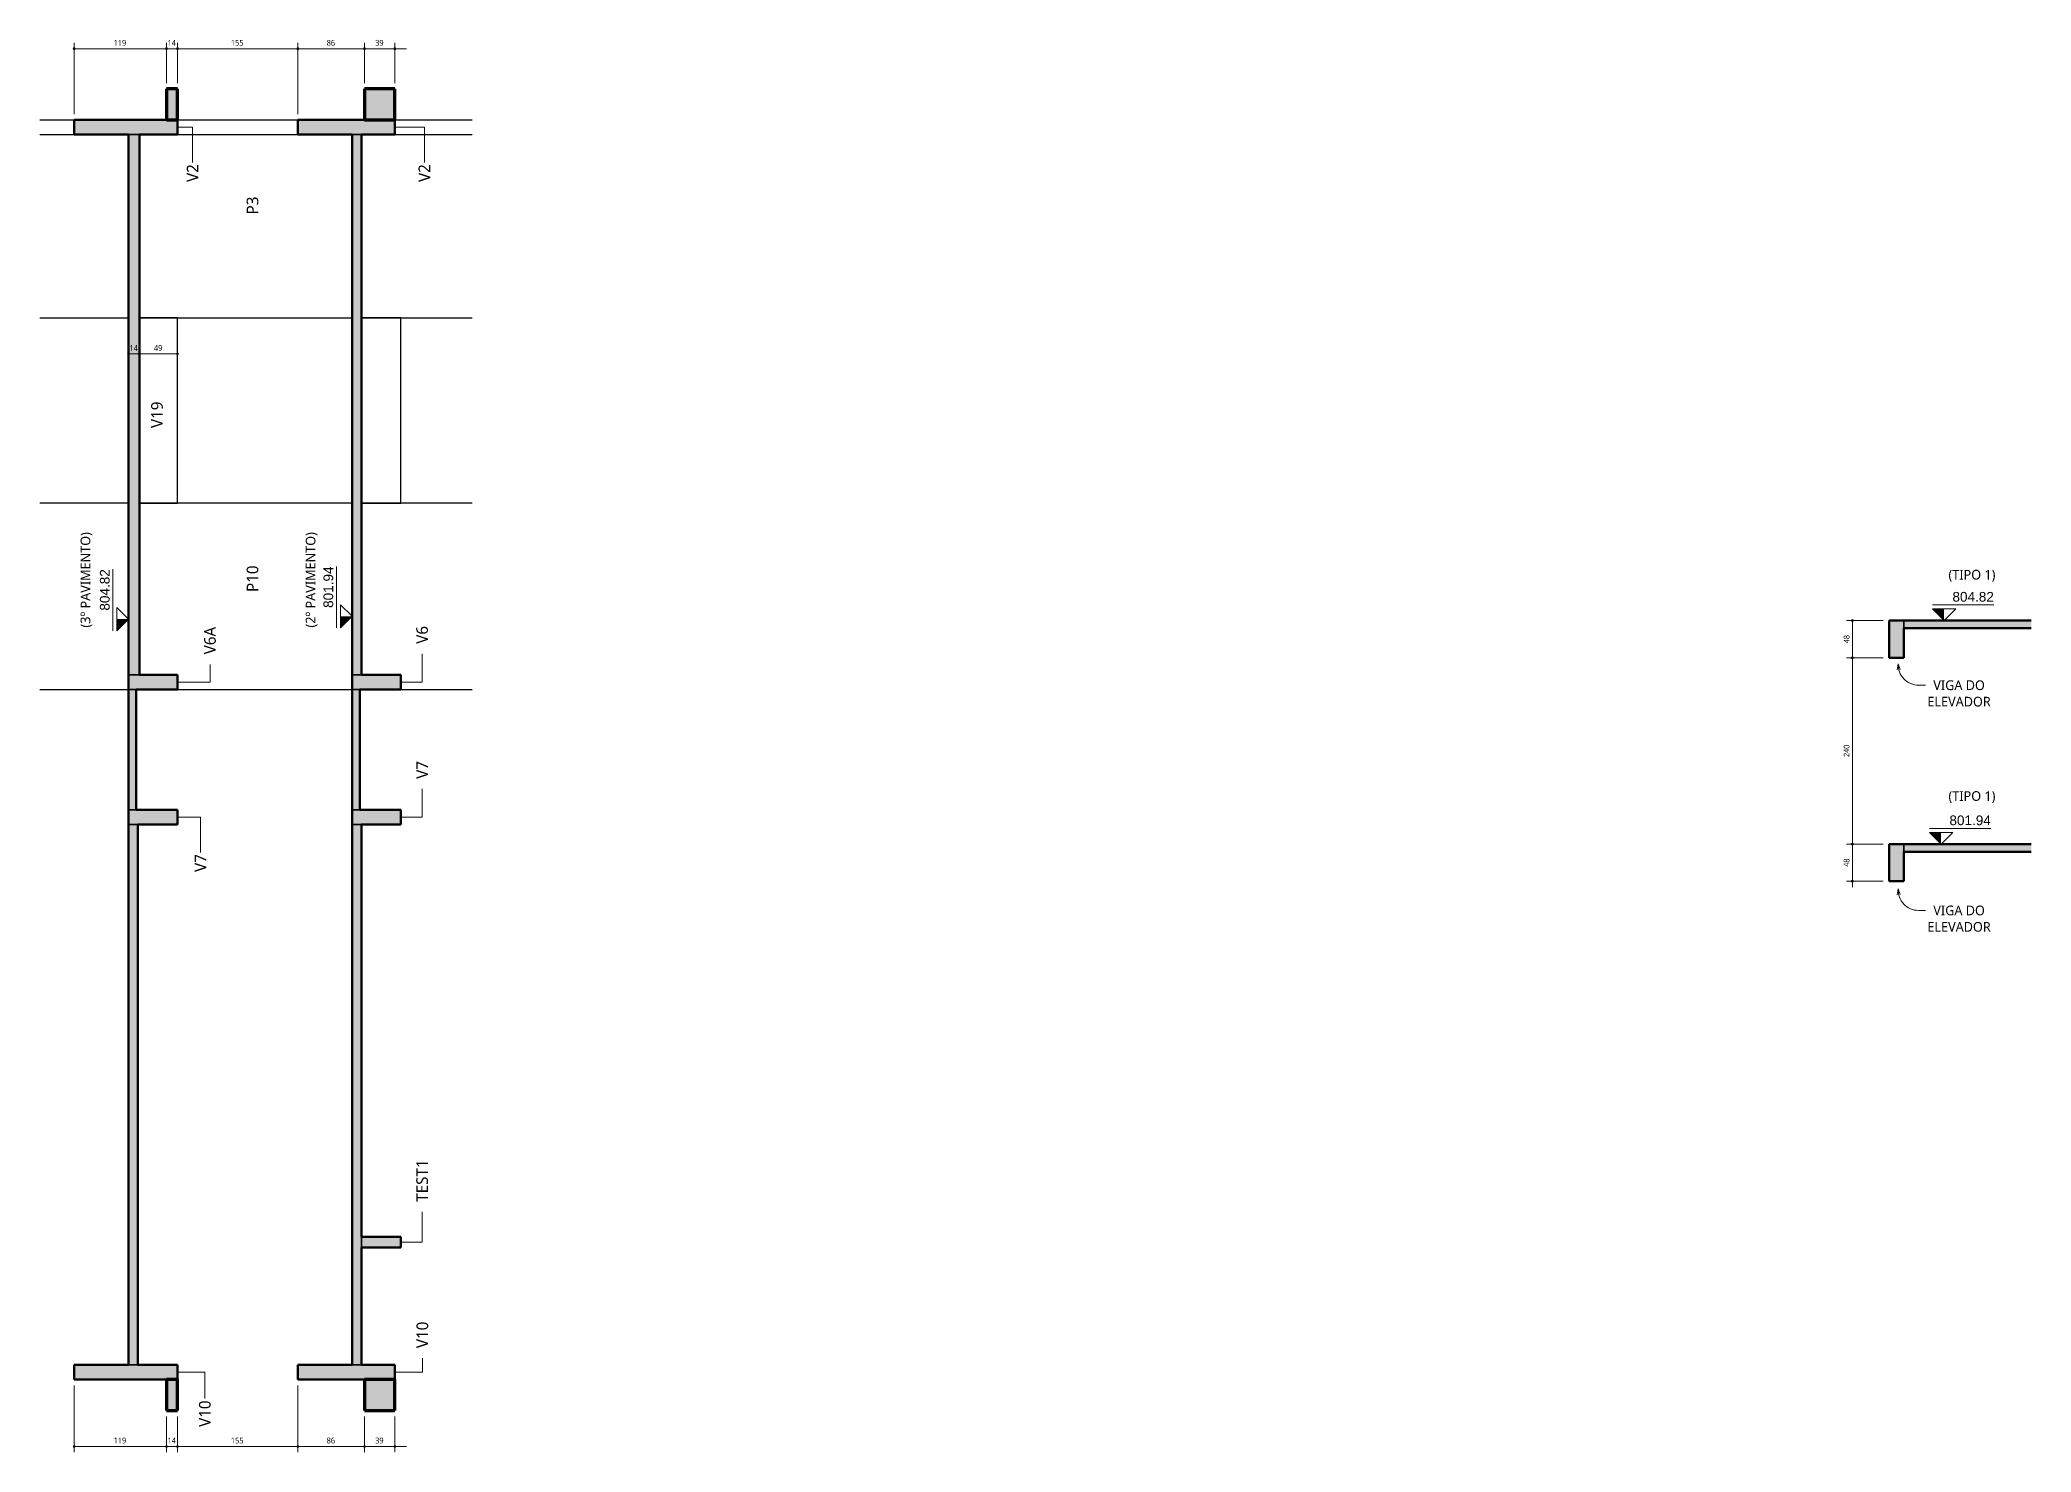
# Model space of a CAD drawing. Header units: centimetres. Extents: x -2198 to 42786, y -3196 to 88064.
# Drawn here: x 7610 to 10175, y 79410 to 81230 of the extents above; entities that cross this region are included whole.
import ezdxf

# ---------------------------------------------------------------- set-up
doc = ezdxf.new("R2010")
doc.units = ezdxf.units.CM
for name, color, linetype, lineweight in [('A-ANNO-DIMS', 7, 'Continuous', 9), ('A-ANNO-DIMS-50', 7, 'Continuous', 9), ('A-FLOR', 7, 'Continuous', 25), ('G-ANNO-DIMS', 7, 'Continuous', 9), ('G-ANNO-TEXT', 7, 'Continuous', 9), ('S-BEAM', 7, 'Continuous', 25), ('S-BEAM-IDEN', 7, 'Continuous', 9), ('S-COLS', 7, 'Continuous', 25), ('S-COLS-IDEN', 7, 'Continuous', 9)]:
    doc.layers.add(name, color=color, linetype=linetype, lineweight=lineweight)
doc.styles.add('Arial_2', font='arial.ttf', dxfattribs={"width": 0.9, "height": 7.5})
doc.styles.add('Arial_3', font='arial.ttf', dxfattribs={"height": 12.5})
doc.styles.add('Gadugi', font='gadugi.ttf', dxfattribs={"height": 15})
doc.styles.add('Gadugi_5', font='gadugi.ttf', dxfattribs={"height": 12.5})
doc.styles.add('Gadugi_6', font='gadugi.ttf', dxfattribs={"width": 0.9, "height": 7.5})
doc.dimstyles.new('PED_1_5mm_DIR', dxfattribs={"dimscale": 30.48, "dimtxt": 7.778718, "dimasz": 0.328084, "dimexe": 0.246063, "dimexo": 0.246063, "dimgap": 0.049213, "dimtad": 1, "dimdec": 1, "dimrnd": 0.5, "dimdsep": 46, "dimtxsty": 'Gadugi_6', "dimblk1": 'DOTSMALL', "dimblk2": 'DOTSMALL', "dimsah": 1, "dimcen": 0.09, "dimdle": 0.492126, "dimazin": 0, "dimtfac": 1, "dimtdec": 4, "dimtix": 1, "dimtmove": 0, "dimatfit": 3, "dimfxl": 1, "dimtvp": 1, "dimtolj": 1, "dimtzin": 0, "dimarcsym": 2})
doc.dimstyles.new('PED_1_5mm_ESQ_3', dxfattribs={"dimscale": 30.48, "dimtxt": 7.651945, "dimasz": 0.328084, "dimexe": 0.246063, "dimexo": 0.246063, "dimgap": 0.049213, "dimtad": 1, "dimdec": 1, "dimrnd": 0.5, "dimdsep": 46, "dimtxsty": 'Arial_2', "dimblk1": 'DOTSMALL', "dimblk2": 'DOTSMALL', "dimsah": 1, "dimcen": 0.09, "dimdle": 0.246063, "dimazin": 0, "dimtfac": 1, "dimtdec": 4, "dimtix": 1, "dimtmove": 0, "dimatfit": 3, "dimfxl": 1, "dimtvp": 1, "dimtolj": 1, "dimtzin": 0, "dimarcsym": 2})

msp = doc.modelspace()

# ---------------------------------------------------------------- texts
at = {"layer": 'G-ANNO-DIMS', "char_height": 12.5, "width": 63.9697, "attachment_point": 1, "rotation": 90, "line_spacing_factor": 0.941778, "style": 'Arial_3'}
for s, insert in [('801.94', (7975.18, 80498.27)), ('804.82', (7687.18, 80494.74))]:
    msp.add_mtext(s, dxfattribs=dict(at, insert=insert))
at = {"layer": 'G-ANNO-DIMS', "char_height": 12.5, "width": 63.9697, "attachment_point": 1, "line_spacing_factor": 0.941778, "style": 'Arial_3'}
for s, insert in [('804.82', (10073.64, 80518.82)), ('801.94', (10069.76, 80230.82))]:
    msp.add_mtext(s, dxfattribs=dict(at, insert=insert))
at = {"layer": 'G-ANNO-TEXT', "char_height": 12.5, "width": 157.5316, "attachment_point": 1, "rotation": 90, "style": 'Gadugi_5'}
for s, insert in [('(3º PAVIMENTO)', (7662.32, 80472.94)), ('(2º PAVIMENTO)', (7952.32, 80472.94))]:
    msp.add_mtext(s, dxfattribs=dict(at, insert=insert))
at = {"layer": 'G-ANNO-TEXT', "char_height": 12.5, "attachment_point": 1, "style": 'Gadugi_5'}
for s, insert, width in [('(TIPO 1)', (10068.56, 80547.28), 75.3586), ('VIGA DO ', (10049.02, 80404.89), 89.789), ('ELEVADOR', (10041.42, 80383.72), 102.2152), ('(TIPO 1)', (10068.56, 80262.11), 75.3586), ('VIGA DO ', (10049.02, 80114.71), 89.789), ('ELEVADOR', (10041.42, 80093.54), 102.2152)]:
    msp.add_mtext(s, dxfattribs=dict(at, insert=insert, width=width))
at = {"layer": 'S-BEAM-IDEN', "char_height": 15, "attachment_point": 1, "rotation": 90, "style": 'Gadugi'}
for s, insert, width in [('V2', (7799.08, 81047.08), 30.0633), ('V2', (8097.69, 81047.08), 30.0633), ('V19', (7753.12, 80730.01), 44.0928), ('V6A', (7821.47, 80438.5), 46.4979), ('V6', (8094.77, 80452.05), 30.0633), ('V7', (8094.77, 80278.05), 30.0633), ('V7', (7809.27, 80158.08), 30.0633), ('TEST1', (8094.77, 79733.11), 67.7426), ('V10', (8095.02, 79544.54), 44.0928), ('V10', (7814.82, 79443.01), 44.0928)]:
    msp.add_mtext(s, dxfattribs=dict(at, insert=insert, width=width))
at = {"layer": 'S-COLS-IDEN', "char_height": 15, "attachment_point": 1, "rotation": 90, "style": 'Gadugi'}
for s, insert, width in [('P3', (7876.23, 81005.28), 28.4599), ('P10', (7876.23, 80518.78), 42.4894)]:
    msp.add_mtext(s, dxfattribs=dict(at, insert=insert, width=width))

# ---------------------------------------------------------------- blocks, each defined once
blk = doc.blocks.new('Elevações de ponto - SIMBOLO DE NÍVEL-CORTE-2219088-CT A 002 - CORTE B-B TIPO 1')
at = {"layer": 'G-ANNO-DIMS'}
blk.add_hatch(color=256, dxfattribs=at).paths.add_polyline_path([(6.5, 80487.4), (21.5, 80487.4), (6.5, 80472.4)], flags=0)
for p, q in [((1.4, 80551.6), (1.4, 80472.4)), ((6.5, 80502.4), (21.5, 80487.4)), ((6.5, 80472.4), (6.5, 80502.4)), ((21.5, 80487.4), (6.5, 80472.4))]:
    blk.add_line(p, q, dxfattribs=at)
blk = doc.blocks.new('DIMBLOCK300-CT A 002 - CORTE B-B TIPO 1')
at = {"layer": 'A-ANNO-DIMS-50'}
h = blk.add_hatch(color=256, dxfattribs=at)
edge = h.paths.add_edge_path(flags=0)
edge.add_arc((7724, 80825.6), 1.25, 0, 360)
h = blk.add_hatch(color=256, dxfattribs=at)
edge = h.paths.add_edge_path(flags=0)
edge.add_arc((7738, 80825.6), 1.25, 0, 360)
for p, q in [((7724, 80819.9), (7724, 80833.1)), ((7738, 80819.9), (7738, 80833.1)), ((7724, 80825.6), (7738, 80825.6)), ((7724, 80825.6), (7724, 80819.9)), ((7738, 80825.6), (7738, 80819.9))]:
    blk.add_line(p, q, dxfattribs=at)
for centre in [(7724, 80825.6), (7738, 80825.6)]:
    blk.add_circle(centre, 1.25, dxfattribs=at)
at = {"layer": 'A-ANNO-DIMS-50', "color": 0, "insert": (7725.3, 80836.9), "char_height": 7.5, "width": 13.772, "attachment_point": 1, "line_spacing_factor": 1.02016, "style": 'Gadugi_6'}
blk.add_mtext('14', dxfattribs=at)
blk = doc.blocks.new('_DotSmall')
at = {"color": 0, "linetype": 'ByBlock', "const_width": 0.5}
blk.add_lwpolyline([(-0.0625, 0, 1), (0.0625, 0, 1)], format="xyb", close=True, dxfattribs=at)
blk = doc.blocks.new('DIMBLOCK301-CT A 002 - CORTE B-B TIPO 1')
at = {"layer": 'A-ANNO-DIMS-50'}
h = blk.add_hatch(color=256, dxfattribs=at)
edge = h.paths.add_edge_path(flags=0)
edge.add_arc((7738, 80825.6), 1.25, 0, 360)
h = blk.add_hatch(color=256, dxfattribs=at)
edge = h.paths.add_edge_path(flags=0)
edge.add_arc((7787, 80825.6), 1.25, 0, 360)
for p, q in [((7738, 80819.9), (7738, 80833.1)), ((7787, 80819.9), (7787, 80833.1)), ((7738, 80825.6), (7787, 80825.6)), ((7738, 80825.6), (7738, 80819.9)), ((7787, 80825.6), (7787, 80819.9))]:
    blk.add_line(p, q, dxfattribs=at)
for centre in [(7738, 80825.6), (7787, 80825.6)]:
    blk.add_circle(centre, 1.25, dxfattribs=at)
at = {"layer": 'A-ANNO-DIMS-50', "color": 0, "insert": (7756.8, 80836.9), "char_height": 7.5, "width": 13.772, "attachment_point": 1, "line_spacing_factor": 1.02016, "style": 'Gadugi_6'}
blk.add_mtext('49', dxfattribs=at)
blk = doc.blocks.new('DIMBLOCK302-CT A 002 - CORTE B-B TIPO 1')
at = {"layer": 'A-ANNO-DIMS-50'}
h = blk.add_hatch(color=256, dxfattribs=at)
edge = h.paths.add_edge_path(flags=0)
edge.add_arc((7654, 79417.9), 1.25, 0, 360)
h = blk.add_hatch(color=256, dxfattribs=at)
edge = h.paths.add_edge_path(flags=0)
edge.add_arc((7773, 79417.9), 1.25, 0, 360)
for p, q in [((7654, 79496.5), (7654, 79410.4)), ((7654, 79417.9), (7654, 79496.5)), ((7773, 79456.5), (7773, 79410.4)), ((7773, 79417.9), (7773, 79456.5)), ((7654, 79417.9), (7773, 79417.9))]:
    blk.add_line(p, q, dxfattribs=at)
for centre in [(7654, 79417.9), (7773, 79417.9)]:
    blk.add_circle(centre, 1.25, dxfattribs=at)
at = {"layer": 'A-ANNO-DIMS-50', "color": 0, "insert": (7704.9, 79429.2), "char_height": 7.5, "width": 20.658, "attachment_point": 1, "line_spacing_factor": 1.02016, "style": 'Gadugi_6'}
blk.add_mtext('119', dxfattribs=at)
blk = doc.blocks.new('DIMBLOCK303-CT A 002 - CORTE B-B TIPO 1')
at = {"layer": 'A-ANNO-DIMS-50'}
h = blk.add_hatch(color=256, dxfattribs=at)
edge = h.paths.add_edge_path(flags=0)
edge.add_arc((7773, 79417.9), 1.25, 0, 360)
h = blk.add_hatch(color=256, dxfattribs=at)
edge = h.paths.add_edge_path(flags=0)
edge.add_arc((7787, 79417.9), 1.25, 0, 360)
for p, q in [((7773, 79456.5), (7773, 79410.4)), ((7773, 79417.9), (7773, 79456.5)), ((7787, 79456.5), (7787, 79410.4)), ((7787, 79417.9), (7787, 79456.5)), ((7773, 79417.9), (7802, 79417.9))]:
    blk.add_line(p, q, dxfattribs=at)
for centre in [(7773, 79417.9), (7787, 79417.9)]:
    blk.add_circle(centre, 1.25, dxfattribs=at)
at = {"layer": 'A-ANNO-DIMS-50', "color": 0, "insert": (7774.3, 79429.2), "char_height": 7.5, "width": 13.772, "attachment_point": 1, "line_spacing_factor": 1.02016, "style": 'Gadugi_6'}
blk.add_mtext('14', dxfattribs=at)
blk = doc.blocks.new('DIMBLOCK304-CT A 002 - CORTE B-B TIPO 1')
at = {"layer": 'A-ANNO-DIMS-50'}
h = blk.add_hatch(color=256, dxfattribs=at)
edge = h.paths.add_edge_path(flags=0)
edge.add_arc((7654, 81218.8), 1.25, 0, 360)
h = blk.add_hatch(color=256, dxfattribs=at)
edge = h.paths.add_edge_path(flags=0)
edge.add_arc((7773, 81218.8), 1.25, 0, 360)
for p, q in [((7654, 81134.5), (7654, 81226.3)), ((7654, 81218.8), (7773, 81218.8)), ((7654, 81218.8), (7654, 81134.5)), ((7773, 81174.5), (7773, 81226.3)), ((7773, 81218.8), (7773, 81174.5))]:
    blk.add_line(p, q, dxfattribs=at)
for centre in [(7654, 81218.8), (7773, 81218.8)]:
    blk.add_circle(centre, 1.25, dxfattribs=at)
at = {"layer": 'A-ANNO-DIMS-50', "color": 0, "insert": (7704.9, 81230.1), "char_height": 7.5, "width": 20.658, "attachment_point": 1, "line_spacing_factor": 1.02016, "style": 'Gadugi_6'}
blk.add_mtext('119', dxfattribs=at)
blk = doc.blocks.new('DIMBLOCK305-CT A 002 - CORTE B-B TIPO 1')
at = {"layer": 'A-ANNO-DIMS-50'}
h = blk.add_hatch(color=256, dxfattribs=at)
edge = h.paths.add_edge_path(flags=0)
edge.add_arc((7773, 81218.8), 1.25, 0, 360)
h = blk.add_hatch(color=256, dxfattribs=at)
edge = h.paths.add_edge_path(flags=0)
edge.add_arc((7787, 81218.8), 1.25, 0, 360)
for p, q in [((7773, 81174.5), (7773, 81226.3)), ((7773, 81218.8), (7787, 81218.8)), ((7773, 81218.8), (7773, 81174.5)), ((7787, 81174.5), (7787, 81226.3)), ((7787, 81218.8), (7787, 81174.5))]:
    blk.add_line(p, q, dxfattribs=at)
for centre in [(7773, 81218.8), (7787, 81218.8)]:
    blk.add_circle(centre, 1.25, dxfattribs=at)
at = {"layer": 'A-ANNO-DIMS-50', "color": 0, "insert": (7774.3, 81230.1), "char_height": 7.5, "width": 13.772, "attachment_point": 1, "line_spacing_factor": 1.02016, "style": 'Gadugi_6'}
blk.add_mtext('14', dxfattribs=at)
blk = doc.blocks.new('DIMBLOCK306-CT A 002 - CORTE B-B TIPO 1')
at = {"layer": 'A-ANNO-DIMS-50'}
h = blk.add_hatch(color=256, dxfattribs=at)
edge = h.paths.add_edge_path(flags=0)
edge.add_arc((7787, 81218.8), 1.25, 0, 360)
h = blk.add_hatch(color=256, dxfattribs=at)
edge = h.paths.add_edge_path(flags=0)
edge.add_arc((7942, 81218.8), 1.25, 0, 360)
for p, q in [((7787, 81174.5), (7787, 81226.3)), ((7787, 81218.8), (7942, 81218.8)), ((7787, 81218.8), (7787, 81174.5)), ((7942, 81134.5), (7942, 81226.3)), ((7942, 81218.8), (7942, 81134.5))]:
    blk.add_line(p, q, dxfattribs=at)
for centre in [(7787, 81218.8), (7942, 81218.8)]:
    blk.add_circle(centre, 1.25, dxfattribs=at)
at = {"layer": 'A-ANNO-DIMS-50', "color": 0, "insert": (7855.9, 81230.1), "char_height": 7.5, "width": 20.658, "attachment_point": 1, "line_spacing_factor": 1.02016, "style": 'Gadugi_6'}
blk.add_mtext('155', dxfattribs=at)
blk = doc.blocks.new('DIMBLOCK307-CT A 002 - CORTE B-B TIPO 1')
at = {"layer": 'A-ANNO-DIMS-50'}
h = blk.add_hatch(color=256, dxfattribs=at)
edge = h.paths.add_edge_path(flags=0)
edge.add_arc((7942, 81218.8), 1.25, 0, 360)
h = blk.add_hatch(color=256, dxfattribs=at)
edge = h.paths.add_edge_path(flags=0)
edge.add_arc((8028, 81218.8), 1.25, 0, 360)
for p, q in [((7942, 81134.5), (7942, 81226.3)), ((7942, 81218.8), (8028, 81218.8)), ((7942, 81218.8), (7942, 81134.5)), ((8028, 81174.5), (8028, 81226.3)), ((8028, 81218.8), (8028, 81174.5))]:
    blk.add_line(p, q, dxfattribs=at)
for centre in [(7942, 81218.8), (8028, 81218.8)]:
    blk.add_circle(centre, 1.25, dxfattribs=at)
at = {"layer": 'A-ANNO-DIMS-50', "color": 0, "insert": (7979.3, 81230.1), "char_height": 7.5, "width": 13.772, "attachment_point": 1, "line_spacing_factor": 1.02016, "style": 'Gadugi_6'}
blk.add_mtext('86', dxfattribs=at)
blk = doc.blocks.new('DIMBLOCK308-CT A 002 - CORTE B-B TIPO 1')
at = {"layer": 'A-ANNO-DIMS-50'}
h = blk.add_hatch(color=256, dxfattribs=at)
edge = h.paths.add_edge_path(flags=0)
edge.add_arc((8028, 81218.8), 1.25, 0, 360)
h = blk.add_hatch(color=256, dxfattribs=at)
edge = h.paths.add_edge_path(flags=0)
edge.add_arc((8067, 81218.8), 1.25, 0, 360)
for p, q in [((8028, 81174.5), (8028, 81226.3)), ((8028, 81218.8), (8082, 81218.8)), ((8028, 81218.8), (8028, 81174.5)), ((8067, 81174.5), (8067, 81226.3)), ((8067, 81218.8), (8067, 81174.5))]:
    blk.add_line(p, q, dxfattribs=at)
for centre in [(8028, 81218.8), (8067, 81218.8)]:
    blk.add_circle(centre, 1.25, dxfattribs=at)
at = {"layer": 'A-ANNO-DIMS-50', "color": 0, "insert": (8041.8, 81230.1), "char_height": 7.5, "width": 13.772, "attachment_point": 1, "line_spacing_factor": 1.02016, "style": 'Gadugi_6'}
blk.add_mtext('39', dxfattribs=at)
blk = doc.blocks.new('DIMBLOCK309-CT A 002 - CORTE B-B TIPO 1')
at = {"layer": 'A-ANNO-DIMS-50'}
h = blk.add_hatch(color=256, dxfattribs=at)
edge = h.paths.add_edge_path(flags=0)
edge.add_arc((8028, 79417.9), 1.25, 0, 360)
h = blk.add_hatch(color=256, dxfattribs=at)
edge = h.paths.add_edge_path(flags=0)
edge.add_arc((8067, 79417.9), 1.25, 0, 360)
for p, q in [((8028, 79456.5), (8028, 79410.4)), ((8028, 79417.9), (8028, 79456.5)), ((8067, 79456.5), (8067, 79410.4)), ((8067, 79417.9), (8067, 79456.5)), ((8082, 79417.9), (8028, 79417.9))]:
    blk.add_line(p, q, dxfattribs=at)
for centre in [(8028, 79417.9), (8067, 79417.9)]:
    blk.add_circle(centre, 1.25, dxfattribs=at)
at = {"layer": 'A-ANNO-DIMS-50', "color": 0, "insert": (8041.8, 79429.2), "char_height": 7.5, "width": 13.772, "attachment_point": 1, "line_spacing_factor": 1.02016, "style": 'Gadugi_6'}
blk.add_mtext('39', dxfattribs=at)
blk = doc.blocks.new('DIMBLOCK310-CT A 002 - CORTE B-B TIPO 1')
at = {"layer": 'A-ANNO-DIMS-50'}
h = blk.add_hatch(color=256, dxfattribs=at)
edge = h.paths.add_edge_path(flags=0)
edge.add_arc((7942, 79417.9), 1.25, 0, 360)
h = blk.add_hatch(color=256, dxfattribs=at)
edge = h.paths.add_edge_path(flags=0)
edge.add_arc((8028, 79417.9), 1.25, 0, 360)
for p, q in [((7942, 79496.5), (7942, 79410.4)), ((7942, 79417.9), (7942, 79496.5)), ((8028, 79456.5), (8028, 79410.4)), ((8028, 79417.9), (8028, 79456.5)), ((8028, 79417.9), (7942, 79417.9))]:
    blk.add_line(p, q, dxfattribs=at)
for centre in [(7942, 79417.9), (8028, 79417.9)]:
    blk.add_circle(centre, 1.25, dxfattribs=at)
at = {"layer": 'A-ANNO-DIMS-50', "color": 0, "insert": (7979.3, 79429.2), "char_height": 7.5, "width": 13.772, "attachment_point": 1, "line_spacing_factor": 1.02016, "style": 'Gadugi_6'}
blk.add_mtext('86', dxfattribs=at)
blk = doc.blocks.new('DIMBLOCK311-CT A 002 - CORTE B-B TIPO 1')
at = {"layer": 'A-ANNO-DIMS-50'}
h = blk.add_hatch(color=256, dxfattribs=at)
edge = h.paths.add_edge_path(flags=0)
edge.add_arc((7787, 79417.9), 1.25, 0, 360)
h = blk.add_hatch(color=256, dxfattribs=at)
edge = h.paths.add_edge_path(flags=0)
edge.add_arc((7942, 79417.9), 1.25, 0, 360)
for p, q in [((7942, 79496.5), (7942, 79410.4)), ((7942, 79417.9), (7942, 79496.5)), ((7787, 79456.5), (7787, 79410.4)), ((7787, 79417.9), (7787, 79456.5)), ((7942, 79417.9), (7772, 79417.9))]:
    blk.add_line(p, q, dxfattribs=at)
for centre in [(7787, 79417.9), (7942, 79417.9)]:
    blk.add_circle(centre, 1.25, dxfattribs=at)
at = {"layer": 'A-ANNO-DIMS-50', "color": 0, "insert": (7855.9, 79429.2), "char_height": 7.5, "width": 20.658, "attachment_point": 1, "line_spacing_factor": 1.02016, "style": 'Gadugi_6'}
blk.add_mtext('155', dxfattribs=at)
blk = doc.blocks.new('DIMBLOCK312-CT E 001 - CORTE DO ELEVADOR')
at = {"layer": 'A-ANNO-DIMS-50'}
h = blk.add_hatch(color=256, dxfattribs=at)
edge = h.paths.add_edge_path(flags=0)
edge.add_arc((9944.7, 80482), 1.25, 0, 360)
h = blk.add_hatch(color=256, dxfattribs=at)
edge = h.paths.add_edge_path(flags=0)
edge.add_arc((9944.7, 80434), 1.25, 0, 360)
for p, q in [((9984.5, 80482), (9937.2, 80482)), ((9944.7, 80482), (9944.7, 80434)), ((9944.7, 80482), (9984.5, 80482)), ((9984.5, 80434), (9937.2, 80434)), ((9944.7, 80434), (9984.5, 80434))]:
    blk.add_line(p, q, dxfattribs=at)
for centre in [(9944.7, 80482), (9944.7, 80434)]:
    blk.add_circle(centre, 1.25, dxfattribs=at)
at = {"layer": 'A-ANNO-DIMS-50', "color": 0, "insert": (9933.5, 80452.8), "char_height": 7.5, "width": 12.431, "attachment_point": 1, "rotation": 90, "line_spacing_factor": 0.941778, "style": 'Arial_2'}
blk.add_mtext('48', dxfattribs=at)
blk = doc.blocks.new('DIMBLOCK313-CT E 001 - CORTE DO ELEVADOR')
at = {"layer": 'A-ANNO-DIMS-50'}
h = blk.add_hatch(color=256, dxfattribs=at)
edge = h.paths.add_edge_path(flags=0)
edge.add_arc((9944.7, 80434), 1.25, 0, 360)
h = blk.add_hatch(color=256, dxfattribs=at)
edge = h.paths.add_edge_path(flags=0)
edge.add_arc((9944.7, 80194), 1.25, 0, 360)
for p, q in [((9984.5, 80434), (9937.2, 80434)), ((9944.7, 80434), (9944.7, 80194)), ((9944.7, 80434), (9984.5, 80434)), ((9984.5, 80194), (9937.2, 80194)), ((9944.7, 80194), (9984.5, 80194))]:
    blk.add_line(p, q, dxfattribs=at)
for centre in [(9944.7, 80434), (9944.7, 80194)]:
    blk.add_circle(centre, 1.25, dxfattribs=at)
at = {"layer": 'A-ANNO-DIMS-50', "color": 0, "insert": (9933.5, 80306.2), "char_height": 7.5, "width": 18.647, "attachment_point": 1, "rotation": 90, "line_spacing_factor": 0.941778, "style": 'Arial_2'}
blk.add_mtext('240', dxfattribs=at)
blk = doc.blocks.new('DIMBLOCK314-CT E 001 - CORTE DO ELEVADOR')
at = {"layer": 'A-ANNO-DIMS-50'}
h = blk.add_hatch(color=256, dxfattribs=at)
edge = h.paths.add_edge_path(flags=0)
edge.add_arc((9944.7, 80194), 1.25, 0, 360)
h = blk.add_hatch(color=256, dxfattribs=at)
edge = h.paths.add_edge_path(flags=0)
edge.add_arc((9944.7, 80146), 1.25, 0, 360)
for p, q in [((9984.5, 80194), (9937.2, 80194)), ((9944.7, 80194), (9944.7, 80138.5)), ((9944.7, 80194), (9984.5, 80194)), ((9984.5, 80146), (9937.2, 80146)), ((9944.7, 80146), (9984.5, 80146))]:
    blk.add_line(p, q, dxfattribs=at)
for centre in [(9944.7, 80194), (9944.7, 80146)]:
    blk.add_circle(centre, 1.25, dxfattribs=at)
at = {"layer": 'A-ANNO-DIMS-50', "color": 0, "insert": (9933.5, 80164.8), "char_height": 7.5, "width": 12.431, "attachment_point": 1, "rotation": 90, "line_spacing_factor": 0.941778, "style": 'Arial_2'}
blk.add_mtext('48', dxfattribs=at)
blk = doc.blocks.new('Elevações de ponto - SIMBOLO DE NÍVEL-CORTE-2219088-CT E 001 - CORTE DO ELEVADOR')
at = {"layer": 'G-ANNO-DIMS'}
blk.add_hatch(color=256, dxfattribs=at).paths.add_polyline_path([(-76.4, 80209), (-76.4, 80194), (-91.4, 80209)], flags=0)
for p, q in [((-12.2, 80214.1), (-91.4, 80214.1)), ((-76.4, 80194), (-91.4, 80209)), ((-91.4, 80209), (-61.4, 80209)), ((-61.4, 80209), (-76.4, 80194))]:
    blk.add_line(p, q, dxfattribs=at)

# ---------------------------------------------------------------- dimensions: what is measured, and where the dimension line sits
at = {"layer": 'A-ANNO-DIMS'}
for base, p1, p2, override, picture, middle in [((7773, 81218.82), (7654, 81127.04), (7773, 81167.04), {"dimpost": '<>', "dimfxl": 125.542821}, 'DIMBLOCK304-CT A 002 - CORTE B-B TIPO 1', (7713.5, 81224.22)), ((7787, 81218.82), (7773, 81167.04), (7787, 81167.04), {"dimpost": '<>', "dimfxl": 14}, 'DIMBLOCK305-CT A 002 - CORTE B-B TIPO 1', (7780, 81224.15)), ((7942, 81218.82), (7787, 81167.04), (7942, 81127.04), {"dimpost": '<>', "dimfxl": 160.078106}, 'DIMBLOCK306-CT A 002 - CORTE B-B TIPO 1', (7864.5, 81224.22)), ((8028, 81218.82), (7942, 81127.04), (8028, 81167.04), {"dimpost": '<>', "dimfxl": 94.847246}, 'DIMBLOCK307-CT A 002 - CORTE B-B TIPO 1', (7985, 81224.2)), ((8067, 81218.82), (8028, 81167.04), (8067, 81167.04), {"dimpost": '<>', "dimfxl": 39}, 'DIMBLOCK308-CT A 002 - CORTE B-B TIPO 1', (8047.5, 81224.2)), ((7738, 80825.63), (7724, 80827.4), (7738, 80827.4), {"dimpost": '<>', "dimfxl": 14}, 'DIMBLOCK300-CT A 002 - CORTE B-B TIPO 1', (7731, 80830.96)), ((7787, 80825.63), (7738, 80827.4), (7787, 80827.4), {"dimpost": '<>', "dimfxl": 49}, 'DIMBLOCK301-CT A 002 - CORTE B-B TIPO 1', (7762.5, 80831.01)), ((7773, 79417.92), (7654, 79503.97), (7773, 79463.97), {"dimpost": '<>', "dimfxl": 125.542821}, 'DIMBLOCK302-CT A 002 - CORTE B-B TIPO 1', (7713.5, 79423.32)), ((7787, 79417.92), (7942, 79503.97), (7787, 79463.97), {"dimpost": '<>', "dimfxl": 160.078106}, 'DIMBLOCK311-CT A 002 - CORTE B-B TIPO 1', (7864.5, 79423.32)), ((7942, 79417.92), (8028, 79463.97), (7942, 79503.97), {"dimpost": '<>', "dimfxl": 94.847246}, 'DIMBLOCK310-CT A 002 - CORTE B-B TIPO 1', (7985, 79423.3)), ((7787, 79417.92), (7773, 79463.97), (7787, 79463.97), {"dimpost": '<>', "dimfxl": 14}, 'DIMBLOCK303-CT A 002 - CORTE B-B TIPO 1', (7780, 79423.26)), ((8028, 79417.92), (8067, 79463.97), (8028, 79463.97), {"dimpost": '<>', "dimfxl": 39}, 'DIMBLOCK309-CT A 002 - CORTE B-B TIPO 1', (8047.5, 79423.3))]:
    dim = msp.add_linear_dim(base=base, p1=p1, p2=p2, dimstyle='PED_1_5mm_DIR', override=override, dxfattribs=at)
    dim.commit()
    dim.dimension.update_dxf_attribs({"geometry": picture, "text_midpoint": middle})
for base, p1, p2, override, picture, middle in [((9944.7, 80434), (9991.99, 80482), (9991.99, 80434), {"dimpost": '<>', "dimfxl": 48}, 'DIMBLOCK312-CT E 001 - CORTE DO ELEVADOR', (9939.37, 80458)), ((9944.7, 80194), (9991.99, 80434), (9991.99, 80194), {"dimpost": '<>', "dimfxl": 240}, 'DIMBLOCK313-CT E 001 - CORTE DO ELEVADOR', (9939.37, 80314)), ((9944.7, 80146), (9991.99, 80194), (9991.99, 80146), {"dimpost": '<>', "dimfxl": 48}, 'DIMBLOCK314-CT E 001 - CORTE DO ELEVADOR', (9939.37, 80170))]:
    dim = msp.add_linear_dim(base=base, p1=p1, p2=p2, angle=90, dimstyle='PED_1_5mm_ESQ_3', override=override, dxfattribs=at)
    dim.commit()
    dim.dimension.update_dxf_attribs({"geometry": picture, "text_midpoint": middle})

# ---------------------------------------------------------------- hatches: boundary and pattern name
at = {"layer": 'A-FLOR', "true_color": 0xa6a6a6}
for points in [[(7787, 81127.04), (7787, 81167.04), (7773, 81167.04), (7773, 81127.04)], [(7738, 80412.04), (7738, 81108.04), (7724, 81108.04), (7724, 80412.04)], [(8012, 80412.04), (8024, 80412.04), (8024, 81108.04), (8012, 81108.04), (8012, 80633.04)], [(10175.08, 80472), (10175.08, 80482), (10010.99, 80482), (10010.99, 80472)], [(7724, 80238.04), (7734, 80238.04), (7734, 80393.04), (7724, 80393.04), (7724, 80317.7)], [(8012, 80238.04), (8022, 80238.04), (8022, 80393.04), (8012, 80393.04), (8012, 80317.7)], [(7736, 79522.97), (7736, 80219.04), (7724, 80219.04), (7724, 79522.97)], [(8024, 79522.97), (8024, 80219.04), (8012, 80219.04), (8012, 79522.97)], [(10010.99, 80184), (10175.08, 80184), (10175.08, 80194), (10010.99, 80194)], [(7787, 79463.97), (7787, 79503.97), (7773, 79503.97), (7773, 79463.97)]]:
    msp.add_hatch(color=253, dxfattribs=at).paths.add_polyline_path(points, flags=0)
at = {"layer": 'S-BEAM', "true_color": 0xa6a6a6}
for points in [[(8067, 81127.04), (8067, 81167.04), (8028, 81167.04), (8028, 81127.04), (8030.11, 81127.04)], [(7773, 81108.04), (7787, 81108.04), (7787, 81127.04), (7654, 81127.04), (7654, 81108.04), (7738, 81108.04)], [(8067, 81108.04), (8067, 81127.04), (7942, 81127.04), (7942, 81108.04), (8028, 81108.04)], [(9991.99, 80434), (10010.99, 80434), (10010.99, 80482), (9991.99, 80482), (9991.99, 80472)], [(7738, 80393.04), (7787, 80393.04), (7787, 80412.04), (7724, 80412.04), (7724, 80393.04), (7734, 80393.04)], [(8024, 80393.04), (8075, 80393.04), (8075, 80412.04), (8012, 80412.04), (8012, 80393.04), (8022, 80393.04)], [(7787, 80219.04), (7787, 80238.04), (7724, 80238.04), (7724, 80219.04), (7736, 80219.04)], [(8022, 80219.04), (8075, 80219.04), (8075, 80238.04), (8012, 80238.04), (8012, 80219.04)], [(9991.99, 80146), (10010.99, 80146), (10010.99, 80194), (9991.99, 80194), (9991.99, 80184)], [(8075, 79674.09), (8075, 79688.09), (8024, 79688.09), (8024, 79674.09)], [(7724, 79503.97), (7787, 79503.97), (7787, 79522.97), (7654, 79522.97), (7654, 79503.97)], [(8024, 79503.97), (8067, 79503.97), (8067, 79522.97), (7942, 79522.97), (7942, 79503.97), (8012, 79503.97)], [(8067, 79463.97), (8067, 79503.97), (8028, 79503.97), (8028, 79463.97)]]:
    msp.add_hatch(color=253, dxfattribs=at).paths.add_polyline_path(points, flags=0)

# ---------------------------------------------------------------- linework, layer by layer
at = {"layer": 'A-FLOR', "color": 190, "lineweight": 70, "true_color": 0x8000ff}
for p, q in [((7787, 81167.04), (7773, 81167.04)), ((7773, 81167.04), (7773, 81127.04)), ((7787, 81127.04), (7787, 81167.04)), ((7773, 81127.04), (7787, 81127.04)), ((7773, 79503.97), (7773, 79463.97)), ((7787, 79503.97), (7773, 79503.97)), ((7787, 79463.97), (7787, 79503.97)), ((7773, 79463.97), (7787, 79463.97))]:
    msp.add_line(p, q, dxfattribs=at)
at = {"layer": 'A-FLOR', "lineweight": 50}
for p, q in [((7724, 81108.04), (7724, 80412.04)), ((7738, 80412.04), (7738, 81108.04)), ((8012, 81108.04), (8012, 80412.04)), ((8024, 80412.04), (8024, 81108.04)), ((10175.08, 80482), (10010.99, 80482)), ((10010.99, 80472), (10175.08, 80472)), ((7724, 80393.04), (7724, 80238.04)), ((7734, 80238.04), (7734, 80393.04)), ((8012, 80393.04), (8012, 80238.04)), ((8022, 80238.04), (8022, 80393.04)), ((7724, 80219.04), (7724, 79522.97)), ((7736, 79522.97), (7736, 80219.04)), ((8012, 80219.04), (8012, 79522.97)), ((8024, 79688.09), (8024, 80219.04)), ((10175.08, 80194), (10010.99, 80194)), ((10010.99, 80184), (10175.08, 80184)), ((8024, 79522.97), (8024, 79674.09))]:
    msp.add_line(p, q, dxfattribs=at)
at = {"layer": 'A-FLOR'}
for p, q in [((7738, 81108.04), (7724, 81108.04)), ((8024, 81108.04), (8012, 81108.04)), ((10010.99, 80482), (10010.99, 80472)), ((7724, 80412.04), (7738, 80412.04)), ((8012, 80412.04), (8024, 80412.04)), ((7734, 80393.04), (7724, 80393.04)), ((8022, 80393.04), (8012, 80393.04)), ((7724, 80238.04), (7734, 80238.04)), ((7736, 80219.04), (7724, 80219.04)), ((8012, 80238.04), (8022, 80238.04)), ((8024, 80219.04), (8012, 80219.04)), ((10010.99, 80194), (10010.99, 80184)), ((8024, 79674.09), (8024, 79688.09)), ((7724, 79522.97), (7736, 79522.97)), ((8012, 79522.97), (8024, 79522.97))]:
    msp.add_line(p, q, dxfattribs=at)
at = {"layer": 'G-ANNO-DIMS'}
msp.add_line((10062.8, 80194), (10058.92, 80194), dxfattribs=at)
at = {"layer": 'G-ANNO-TEXT'}
for p, q in [((10003.84, 80426.29), (10002.48, 80418.65)), ((10003.84, 80426.29), (10006.49, 80418.99)), ((10029.93, 80398.64), (10038.86, 80398.64)), ((10003.84, 80136.11), (10002.48, 80128.47)), ((10003.84, 80136.11), (10006.49, 80128.81)), ((10029.93, 80108.46), (10038.86, 80108.46))]:
    msp.add_line(p, q, dxfattribs=at)
for centre in [(10029.93, 80424.78), (10029.93, 80134.6)]:
    msp.add_arc(centre, 26.14, 176.67542, 270, dxfattribs=at)
at = {"layer": 'S-BEAM', "color": 190, "lineweight": 70, "true_color": 0x8000ff}
for p, q in [((8028, 81167.04), (8028, 81127.04)), ((8067, 81167.04), (8028, 81167.04)), ((8067, 81127.04), (8067, 81167.04)), ((8028, 81127.04), (8067, 81127.04)), ((8028, 79503.97), (8028, 79463.97)), ((8067, 79503.97), (8028, 79503.97)), ((8067, 79463.97), (8067, 79503.97)), ((8028, 79463.97), (8067, 79463.97))]:
    msp.add_line(p, q, dxfattribs=at)
at = {"layer": 'S-BEAM', "lineweight": 50}
for p, q in [((7773, 81127.04), (7654, 81127.04)), ((7654, 81127.04), (7654, 81108.04)), ((7787, 81108.04), (7787, 81127.04)), ((8028, 81127.04), (7942, 81127.04)), ((7942, 81127.04), (7942, 81108.04)), ((8067, 81108.04), (8067, 81127.04)), ((7654, 81108.04), (7724, 81108.04)), ((7738, 81108.04), (7787, 81108.04)), ((7942, 81108.04), (8012, 81108.04)), ((8024, 81108.04), (8067, 81108.04)), ((10010.99, 80482), (9991.99, 80482)), ((9991.99, 80482), (9991.99, 80434)), ((10010.99, 80434), (10010.99, 80472)), ((9991.99, 80434), (10010.99, 80434)), ((7724, 80412.04), (7724, 80393.04)), ((7787, 80412.04), (7738, 80412.04)), ((7787, 80393.04), (7787, 80412.04)), ((8012, 80412.04), (8012, 80393.04)), ((8075, 80412.04), (8024, 80412.04)), ((8075, 80393.04), (8075, 80412.04)), ((7734, 80393.04), (7787, 80393.04)), ((8022, 80393.04), (8075, 80393.04)), ((7724, 80238.04), (7724, 80219.04)), ((7787, 80238.04), (7734, 80238.04)), ((7736, 80219.04), (7787, 80219.04)), ((7787, 80219.04), (7787, 80238.04)), ((8012, 80238.04), (8012, 80219.04)), ((8075, 80238.04), (8022, 80238.04)), ((8024, 80219.04), (8075, 80219.04)), ((8075, 80219.04), (8075, 80238.04)), ((10010.99, 80194), (9991.99, 80194)), ((9991.99, 80194), (9991.99, 80146)), ((10010.99, 80146), (10010.99, 80184)), ((9991.99, 80146), (10010.99, 80146)), ((8075, 79688.09), (8024, 79688.09)), ((8075, 79674.09), (8075, 79688.09)), ((8024, 79674.09), (8075, 79674.09)), ((7724, 79522.97), (7654, 79522.97)), ((7654, 79522.97), (7654, 79503.97)), ((7654, 79503.97), (7773, 79503.97)), ((7787, 79522.97), (7736, 79522.97)), ((7787, 79503.97), (7787, 79522.97)), ((8012, 79522.97), (7942, 79522.97)), ((7942, 79522.97), (7942, 79503.97)), ((7942, 79503.97), (8028, 79503.97)), ((8067, 79522.97), (8024, 79522.97)), ((8067, 79503.97), (8067, 79522.97))]:
    msp.add_line(p, q, dxfattribs=at)
at = {"layer": 'S-BEAM'}
for p, q in [((7787, 81127.04), (7773, 81127.04)), ((8067, 81127.04), (8028, 81127.04)), ((7724, 81108.04), (7738, 81108.04)), ((8012, 81108.04), (8024, 81108.04)), ((7787, 80872.04), (7738, 80872.04)), ((7787, 80633.04), (7787, 80872.04)), ((8075, 80872.04), (8024, 80872.04)), ((8075, 80633.04), (8075, 80872.04)), ((7738, 80633.04), (7787, 80633.04)), ((8024, 80633.04), (8075, 80633.04)), ((10010.99, 80472), (10010.99, 80482)), ((7738, 80412.04), (7724, 80412.04)), ((8024, 80412.04), (8012, 80412.04)), ((7724, 80393.04), (7734, 80393.04)), ((8012, 80393.04), (8022, 80393.04)), ((7734, 80238.04), (7724, 80238.04)), ((7724, 80219.04), (7736, 80219.04)), ((8022, 80238.04), (8012, 80238.04)), ((8012, 80219.04), (8024, 80219.04)), ((10010.99, 80184), (10010.99, 80194)), ((8024, 79688.09), (8024, 79674.09)), ((7736, 79522.97), (7724, 79522.97)), ((7773, 79503.97), (7787, 79503.97)), ((8024, 79522.97), (8012, 79522.97)), ((8028, 79503.97), (8067, 79503.97))]:
    msp.add_line(p, q, dxfattribs=at)
at = {"layer": 'S-BEAM-IDEN'}
for p, q in [((7787, 81117.54), (7806.63, 81117.54)), ((7806.63, 81117.54), (7806.63, 81072.23)), ((8067, 81117.54), (8105.24, 81117.54)), ((8105.24, 81117.54), (8105.24, 81072.23)), ((7829.02, 80402.54), (7829.02, 80425.5)), ((8102.33, 80402.54), (8102.33, 80439.05)), ((7787, 80402.54), (7829.02, 80402.54)), ((8075, 80402.54), (8102.33, 80402.54)), ((8102.33, 80228.54), (8102.33, 80265.05)), ((7787, 80228.54), (7816.82, 80228.54)), ((7816.82, 80228.54), (7816.82, 80183.23)), ((8075, 80228.54), (8102.33, 80228.54)), ((8102.33, 79681.09), (8102.33, 79720.1)), ((8075, 79681.09), (8102.33, 79681.09)), ((8102.58, 79513.47), (8102.58, 79531.54)), ((7787, 79513.47), (7822.37, 79513.47)), ((7822.37, 79513.47), (7822.37, 79479.71)), ((8067, 79513.47), (8102.58, 79513.47))]:
    msp.add_line(p, q, dxfattribs=at)
at = {"layer": 'S-COLS'}
for p, q in [((7609.79, 81127.04), (7654, 81127.04)), ((7787, 81127.04), (7942, 81127.04)), ((8067, 81127.04), (8166.73, 81127.04)), ((7609.79, 81108.04), (7654, 81108.04)), ((7787, 81108.04), (7942, 81108.04)), ((8067, 81108.04), (8166.73, 81108.04)), ((7609.79, 80872.04), (7724, 80872.04)), ((7738, 80872.04), (7787, 80872.04)), ((7787, 80872.04), (8012, 80872.04)), ((8024, 80872.04), (8075, 80872.04)), ((8075, 80872.04), (8166.73, 80872.04)), ((7724, 80633.04), (7609.79, 80633.04)), ((7787, 80633.04), (7738, 80633.04)), ((8012, 80633.04), (7787, 80633.04)), ((8075, 80633.04), (8024, 80633.04)), ((8166.73, 80633.04), (8075, 80633.04)), ((7609.79, 80393.04), (7724, 80393.04)), ((7787, 80393.04), (8012, 80393.04)), ((8075, 80393.04), (8166.73, 80393.04))]:
    msp.add_line(p, q, dxfattribs=at)

# ---------------------------------------------------------------- block references
at = {"layer": 'G-ANNO-DIMS'}
for name, p in [('Elevações de ponto - SIMBOLO DE NÍVEL-CORTE-2219088-CT A 002 - CORTE B-B TIPO 1', (7990.49, 0)), ('Elevações de ponto - SIMBOLO DE NÍVEL-CORTE-2219088-CT A 002 - CORTE B-B TIPO 1', (7702.49, -3.53)), ('Elevações de ponto - SIMBOLO DE NÍVEL-CORTE-2219088-CT E 001 - CORTE DO ELEVADOR', (10139.23, 288)), ('Elevações de ponto - SIMBOLO DE NÍVEL-CORTE-2219088-CT E 001 - CORTE DO ELEVADOR', (10135.35, 0))]:
    msp.add_blockref(name, p, dxfattribs=at)

msp.set_redraw_order([(e.dxf.handle, doc.entitydb.next_handle()) for e in msp.query("TEXT MTEXT ATTDEF DIMENSION ARC_DIMENSION")])  # texts and dimensions are drawn at this point

doc.saveas('drawing.dxf')
